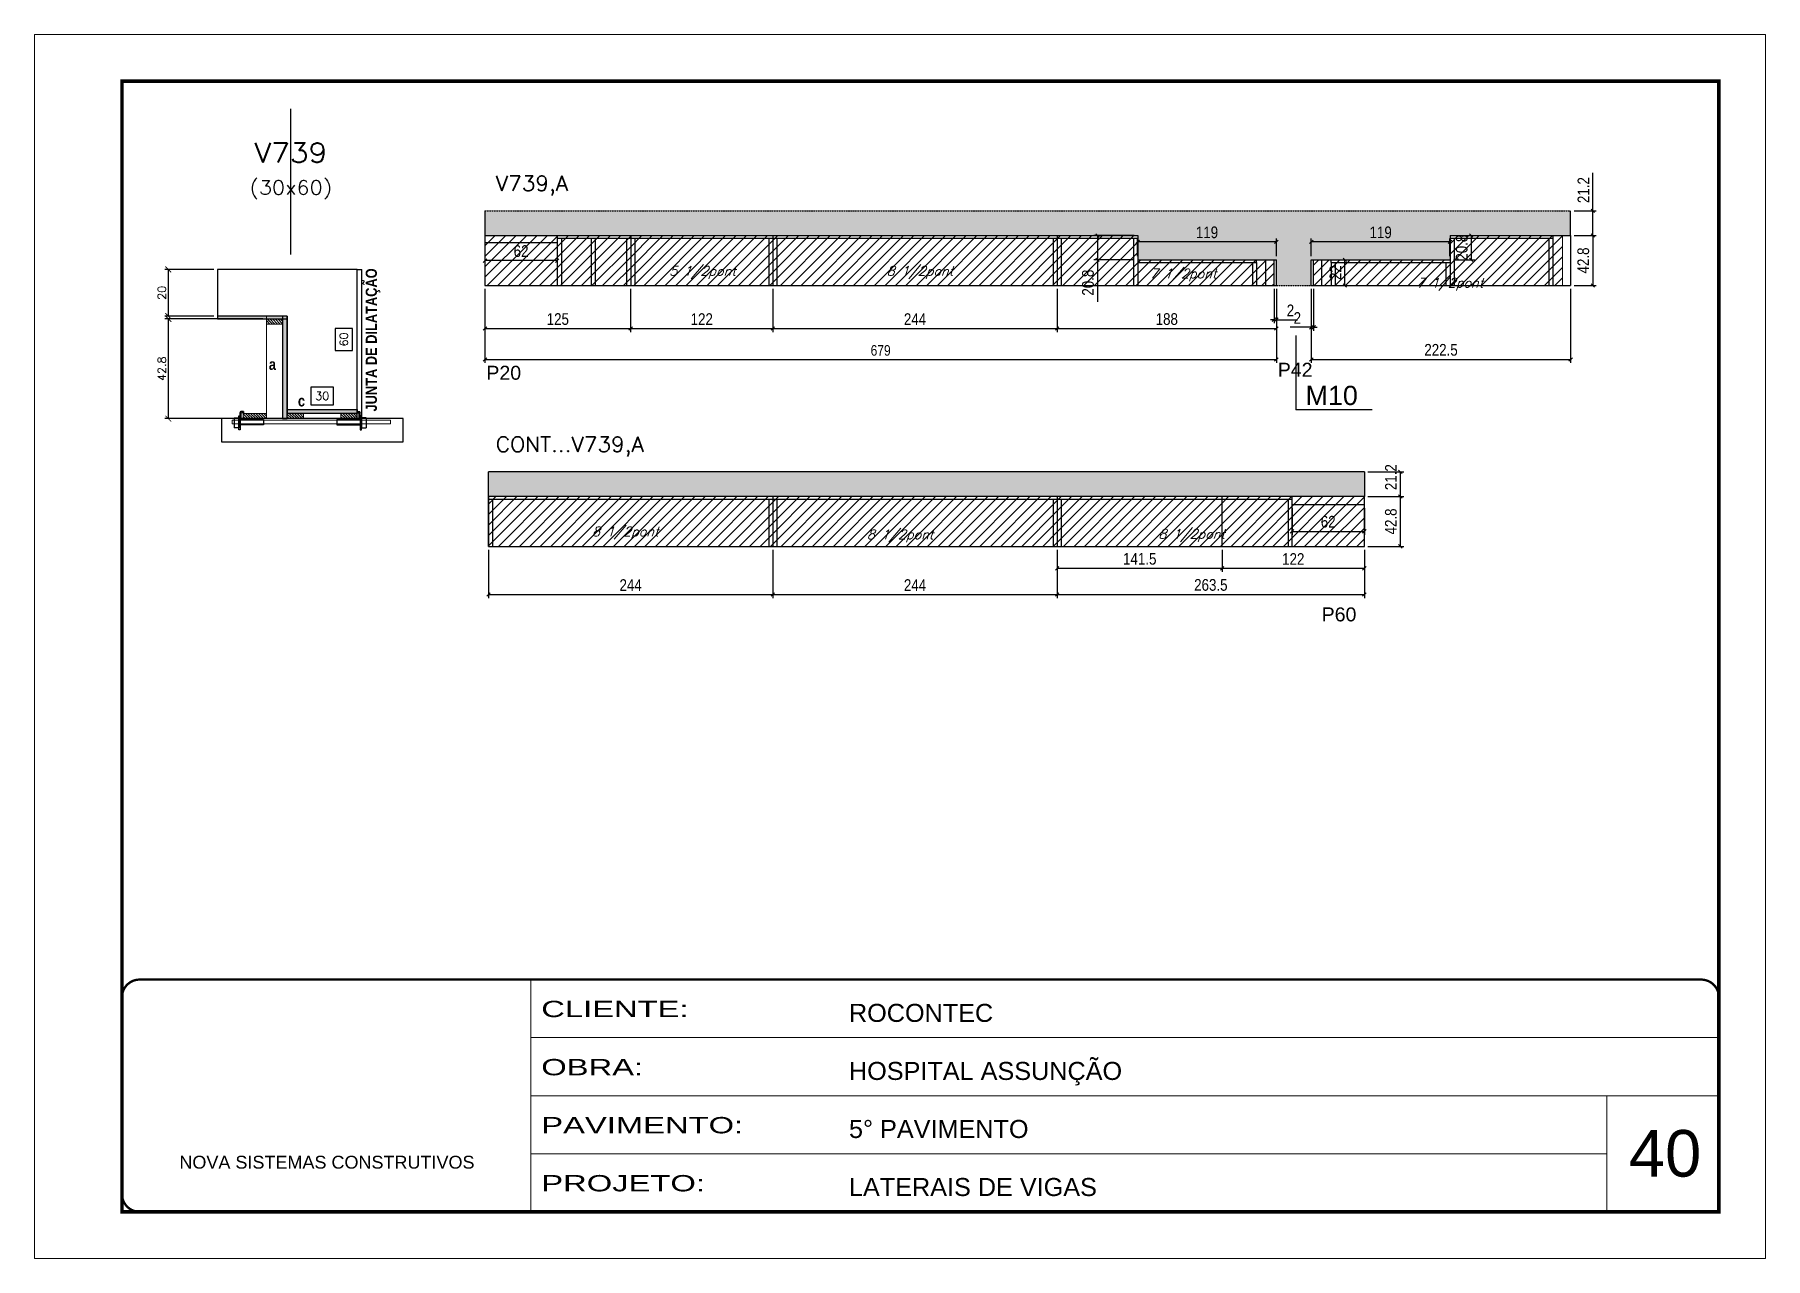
# Model space of a CAD drawing. Extents: x -20960 to -5926, y -2106 to 21915.
# Drawn here: x -7452 to -5967, y 10528 to 11578 of the extents above; entities that cross this region are included whole.
import ezdxf
from ezdxf.enums import TextEntityAlignment as Align

# ---------------------------------------------------------------- set-up
doc = ezdxf.new("R2010")
doc.units = 0
for name, pattern in [('CONTINUO', [0]), ('DASHED', [0.75, 0.5, -0.25]), ('HIDDEN', [0.375, 0.25, -0.125])]:
    doc.linetypes.add(name, pattern=pattern)
for name, color, linetype in [('5', 5, 'Continuous'), ('barrote', 251, 'Continuous'), ('COTA', 241, 'Continuous'), ('Cota Seção (2x)', 4, 'Continuous'), ('detalhes', 4, 'Continuous'), ('NOMENCLATURA', 7, 'Continuous'), ('Painéis', 200, 'Continuous'), ('presilha', 1, 'Continuous'), ('Reaproveitamento', 251, 'Continuous'), ('SARR_2.2x7', 40, 'Continuous'), ('SARR_3.5x7', 81, 'Continuous'), ('texto', 7, 'Continuous'), ('Texto de Titulo', 7, 'Continuous'), ('Texto Qtd Sarr', 242, 'Continuous')]:
    doc.layers.add(name, color=color, linetype=linetype)
for name, color, linetype, lineweight in [('CARIMBO', 255, 'Continuous', 9), ('CONCRETO', 251, 'Continuous', 25), ('Folhas', 255, 'Continuous', 9), ('Hachura', 251, 'Continuous', 9), ('Madeira', 126, 'Continuous', 18), ('Sarr 2.2x7', 40, 'Continuous', 9), ('SARRAFO DE PRESSAO', 251, 'DASHED', 9), ('SCO-___-LAJ', 2, 'Continuous', 0), ('Texto Seção', 7, 'Continuous', 15)]:
    doc.layers.add(name, color=color, linetype=linetype, lineweight=lineweight)
doc.styles.add('ARIAL', font='arial.ttf')
doc.styles.add('COTA TECNICA', font='techl___.ttf', dxfattribs={"height": 10})
doc.styles.add('COTA TECNICA-50', font='techl___.ttf', dxfattribs={"height": 9})
doc.styles.add('REGUA-120', font='ROMANS.shx', dxfattribs={"height": 15})
doc.styles.add('Romans', font='romans.shx')
doc.styles.get("Standard").update_dxf_attribs({"font": 'arial.ttf'})
doc.styles.add('TECNICA', font='techb___.ttf', dxfattribs={"height": 10})
doc.styles.add('Tecnologia', font='')
doc.styles.get('Tecnologia').set_extended_font_data('Forgotten Futurist')
doc.dimstyles.new('COTA PAINEL-50', dxfattribs={"dimtxt": 9, "dimasz": 3, "dimexe": 3, "dimexo": 3, "dimgap": 3, "dimtad": 1, "dimdec": 1, "dimzin": 12, "dimdsep": 46, "dimtxsty": 'COTA TECNICA-50', "dimblk1": 'OBLIQUE', "dimblk2": 'OBLIQUE', "dimsah": 1, "dimcen": 0.9, "dimclrd": 4, "dimclre": 4, "dimclrt": 240, "dimadec": 1, "dimazin": 3, "dimtfac": 1, "dimtdec": 1, "dimtmove": 0, "dimatfit": 3, "dimfxl": 1, "dimtolj": 1, "dimtzin": 12, "dimarcsym": 0})
doc.dimstyles.new('Cota Seção (2x)', dxfattribs={"dimtxt": 7, "dimasz": 5, "dimexe": 3, "dimexo": 3, "dimgap": 2, "dimtad": 3, "dimdec": 1, "dimlfac": 0.5, "dimzin": 12, "dimdsep": 46, "dimtxsty": 'Romans', "dimblk": 'ARCHTICK', "dimcen": 0, "dimclrd": 4, "dimclre": 4, "dimclrt": 1, "dimadec": 1, "dimazin": 3, "dimtfac": 1, "dimtdec": 1, "dimtmove": 0, "dimatfit": 3, "dimldrblk": 'OBLIQUE', "dimfxl": 1, "dimtolj": 1, "dimtzin": 12, "dimarcsym": 0})
doc.dimstyles.new('Cota Seção interna', dxfattribs={"dimtxt": 7, "dimasz": 6, "dimexe": 0.18, "dimexo": 2, "dimgap": -4, "dimtad": 3, "dimdec": 1, "dimlfac": 0.5, "dimzin": 12, "dimdsep": 46, "dimtxsty": 'Romans', "dimblk": 'ARCHTICK', "dimcen": 0.09, "dimse1": 1, "dimse2": 1, "dimsd1": 1, "dimsd2": 1, "dimclrd": 180, "dimclre": 5, "dimclrt": 1, "dimadec": 0, "dimazin": 3, "dimtfac": 1, "dimtdec": 1, "dimtofl": 0, "dimtmove": 0, "dimatfit": 3, "dimldrblk": 'ARCHTICK', "dimfxl": 1, "dimtolj": 1, "dimtzin": 0, "dimarcsym": 0})
doc.dimstyles.new('PAINEL', dxfattribs={"dimtxt": 10, "dimasz": 3, "dimexe": 3, "dimexo": 3, "dimgap": 3, "dimtad": 1, "dimdec": 1, "dimzin": 12, "dimdsep": 46, "dimtxsty": 'COTA TECNICA', "dimblk1": 'OBLIQUE', "dimblk2": 'OBLIQUE', "dimsah": 1, "dimcen": 0.9, "dimclrd": 4, "dimclre": 4, "dimclrt": 240, "dimadec": 1, "dimazin": 3, "dimtfac": 1, "dimtdec": 1, "dimtmove": 0, "dimatfit": 3, "dimfxl": 1, "dimtolj": 1, "dimtzin": 12, "dimarcsym": 0})
pattern_1 = [(45, (10871.408, 12325.307), (-4.490128, 4.490128), [])]

msp = doc.modelspace()

# ---------------------------------------------------------------- texts
at = {"layer": '5', "linetype": 'Continuous'}
for s, p in [('P20', (-7064.39, 11282.07)), ('P42', (-6385.37, 11284.64)), ('P60', (-6347.74, 11074.77))]:
    msp.add_text(s, height=12, rotation=359.99996, dxfattribs=at).set_placement(p)
at = {"layer": 'CARIMBO', "style": 'ARIAL'}
msp.add_text('40', height=40, dxfattribs=at).set_placement((-6084.14, 10598.36))
at = {"layer": 'detalhes', "style": 'TECNICA'}
msp.add_text('JUNTA DE DILATAÇÃO', height=9.6, rotation=90, dxfattribs=at).set_placement((-7158.33, 11254.9))
for s, p in [('a', (-7251.01, 11290.5)), ('c', (-7226.1, 11259.2))]:
    msp.add_text(s, height=9.6, dxfattribs=at).set_placement(p)
at = {"layer": 'NOMENCLATURA', "linetype": 'Continuous'}
msp.add_text('M10', height=16.5, dxfattribs=at).set_placement((-6361.51, 11260.39))
at = {"layer": 'texto', "color": 2, "char_height": 8, "attachment_point": 5, "style": 'Romans'}
for s, insert in [('{\\Q19;\\C256;5 1/2pont}', (-6878.91, 11374.11)), ('{\\Q19;\\C256;8 1/2pont}', (-6692.39, 11374.11)), ('{\\Q19;\\C256;7 1/2pont}', (-6466.53, 11371.9)), ('{\\Q19;\\C256;7 1/2pont}', (-6237.58, 11363.97)), ('{\\Q19;\\C256;8 1/2pont}', (-6945.2, 11150.56)), ('{\\Q19;\\C256;8 1/2pont}', (-6709.38, 11148.03)), ('{\\Q19;\\C256;8 1/2pont}', (-6459.23, 11148.43))]:
    msp.add_mtext(s, dxfattribs=dict(at, insert=insert))
at = {"layer": 'Texto Seção', "style": 'REGUA-120', "width": 1.05}
for s, p in [('V739,A', (-7056.26, 11444.15)), ('CONT...V739,A', (-7056.26, 11220.25))]:
    msp.add_text(s, height=13, dxfattribs=at).set_placement(p)

# ---------------------------------------------------------------- blocks, each defined once
blk = doc.blocks.new('9999999999')
at = {"color": 30, "linetype": 'CONTINUO'}
for p, q in [((98564.6, 34230.2), (98564.6, 34429.4)), ((98564.6, 34379.6), (99584, 34379.6)), ((98564.6, 34329.8), (99488, 34329.8)), ((99584, 34329.8), (99488, 34329.8)), ((99488, 34329.8), (99488, 34230.2)), ((98564.6, 34280), (99488, 34280))]:
    blk.add_line(p, q, dxfattribs=at)
at = {"color": 30, "linetype": 'CONTINUO', "const_width": 2}
blk.add_lwpolyline([(99584, 34230.2), (99584, 34414.4, 0.414214), (99569, 34429.4), (98229, 34429.4, 0.414214), (98214, 34414.4), (98214, 34245.2, 0.414214), (98229, 34230.2), (99584, 34230.2)], format="xyb", dxfattribs=at)
at = {"layer": 'Folhas'}
blk.add_lwpolyline([(98139, 34190.2), (99624, 34190.2), (99624, 35240.2), (98139, 35240.2)], close=True, dxfattribs=at)
at = {"layer": 'Folhas', "color": 30, "const_width": 3}
blk.add_lwpolyline([(98214, 34230.2), (99584, 34230.2), (99584, 35200.2), (98214, 35200.2)], close=True, dxfattribs=at)
at = {"color": 7, "linetype": 'Continuous', "ltscale": 5, "style": 'ARIAL'}
for s, height, p in [('ROCONTEC', 15.48, (98837.7, 34393.1)), ('HOSPITAL ASSUNÇÃO', 15.483, (98837.7, 34343.3)), ('5° PAVIMENTO', 15.483, (98837.7, 34293.5)), ('NOVA SISTEMAS CONSTRUTIVOS', 11.059, (98263.2, 34267.2)), ('LATERAIS DE VIGAS', 15.483, (98837.7, 34243.7))]:
    blk.add_text(s, height=height, dxfattribs=at).set_placement(p)
at = {"layer": 'Folhas', "color": 7, "style": 'Tecnologia', "width": 1.5}
for s, p in [('CLIENTE:', (98573.7, 34397.2)), ('OBRA:', (98573.7, 34347.3)), ('PAVIMENTO:', (98573.7, 34297.5)), ('PROJETO:', (98573.7, 34247.7))]:
    blk.add_text(s, height=14, dxfattribs=at).set_placement(p)
blk = doc.blocks.new('titulo1')
at = {"layer": 'Defpoints', "color": 252, "linetype": 'HIDDEN', "ltscale": 2}
blk.add_line((0, 0), (0, 125), dxfattribs=at)
at = {"layer": 'Defpoints', "style": 'Romans', "oblique": 15}
blk.add_attdef('FOLHA', text='', height=10, dxfattribs=at).set_placement((0, 15.6), align=Align.MIDDLE_CENTER)
at = {"layer": 'Texto Qtd Sarr', "color": 3, "style": 'Romans', "oblique": 15}
for tag, height, p in [('TITULO', 17, (0, 71.4)), ('SEÇÃO', 12, (0, 41.5))]:
    blk.add_attdef(tag, text='', height=height, dxfattribs=at).set_placement(p, align=Align.MIDDLE_CENTER)
blk = doc.blocks.new('PRESILHA METÁLICA 1')
at = {"layer": 'presilha'}
for p, q in [((0, 13), (6, 13)), ((0, 13), (0, 0)), ((6, 0), (0, 0)), ((6, 15.5), (7.5, 15.5)), ((6, -2.5), (6, 15.5)), ((6, 13), (6, 0)), ((7.5, 10.6), (7.5, 19.9)), ((7.5, 15.5), (7.5, -2.5)), ((37.5, 4.1), (7.5, 4.1)), ((12, 21), (8.6, 21)), ((9, 11.6), (9, 18.9)), ((12, 19.5), (9.6, 19.5)), ((37.5, 11), (9.6, 11)), ((12, 21), (12, 19.5)), ((37.5, 11), (37.5, 4.1)), ((7.5, -2.5), (6, -2.5))]:
    blk.add_line(p, q, dxfattribs=at)
for centre, radius, start, end in [((8.6, 19.9), 1.14, 90, 180), ((9.6, 18.9), 0.57, 90, 180), ((9.6, 11.6), 0.57, 180, 270)]:
    blk.add_arc(centre, radius, start, end, dxfattribs=at)
blk = doc.blocks.new('*D1352')
at = {"layer": 'Cota Seção (2x)', "color": 180, "lineweight": -2, "transparency": 16777216}
for p, q in [((-7195.5, 11275.7), (-7214.9, 11275.7)), ((-7214.9, 11275.7), (-7214.9, 11260.7)), ((-7195.5, 11260.7), (-7195.5, 11275.7)), ((-7214.9, 11260.7), (-7195.5, 11260.7))]:
    blk.add_line(p, q, dxfattribs=at)
at = {"layer": 'Defpoints', "color": 0, "transparency": 16777216}
for p in [(-7175.2, 11256.7), (-7235.2, 11248.7), (-7175.2, 11248.7)]:
    blk.add_point(p, dxfattribs=at)
at = {"layer": 'Cota Seção (2x)', "color": 1, "transparency": 16777216, "insert": (-7205.2, 11268.2), "char_height": 7, "attachment_point": 5, "style": 'Romans'}
blk.add_mtext('\\A1;30', dxfattribs=at)
blk = doc.blocks.new('_ArchTick')
at = {"color": 0, "linetype": 'ByBlock', "const_width": 0.15}
blk.add_lwpolyline([(-0.5, -0.5), (0.5, 0.5)], dxfattribs=at)
blk = doc.blocks.new('*D1367')
at = {"layer": 'COTA', "color": 4, "lineweight": -2, "transparency": 16777216}
for p, q in [((-7256.2, 11334.3), (-7340.3, 11334.3)), ((-7337.3, 11334.3), (-7337.3, 11248.7)), ((-7256.2, 11248.7), (-7340.3, 11248.7))]:
    blk.add_line(p, q, dxfattribs=at)
at = {"layer": 'Defpoints', "color": 0, "transparency": 16777216}
for p in [(-7253.2, 11334.3), (-7337.3, 11248.7), (-7253.2, 11248.7)]:
    blk.add_point(p, dxfattribs=at)
at = {"layer": 'COTA', "color": 4, "lineweight": -2, "transparency": 16777216, "xscale": 5, "yscale": 5, "zscale": 5}
for p, rotation in [((-7337.3, 11334.3), 90), ((-7337.3, 11248.7), 270)]:
    blk.add_blockref('_ArchTick', p, dxfattribs=dict(at, rotation=rotation))
at = {"layer": 'COTA', "color": 1, "transparency": 16777216, "insert": (-7342.8, 11291.5), "char_height": 7, "attachment_point": 5, "rotation": 90, "style": 'Romans'}
blk.add_mtext('\\A1;42.8', dxfattribs=at)
blk = doc.blocks.new('_Oblique')
at = {"color": 0, "linetype": 'ByBlock', "lineweight": -2}
blk.add_line((-0.5, -0.5), (0.5, 0.5), dxfattribs=at)
blk = doc.blocks.new('*D1368')
at = {"layer": 'COTA', "color": 4, "lineweight": -2, "transparency": 16777216}
for p, q in [((-7298.2, 11376.7), (-7340.3, 11376.7)), ((-7337.3, 11376.7), (-7337.3, 11336.7)), ((-7298.2, 11336.7), (-7340.3, 11336.7))]:
    blk.add_line(p, q, dxfattribs=at)
at = {"layer": 'Defpoints', "color": 0, "transparency": 16777216}
for p in [(-7295.2, 11376.7), (-7337.3, 11336.7), (-7295.2, 11336.7)]:
    blk.add_point(p, dxfattribs=at)
at = {"layer": 'COTA', "color": 4, "lineweight": -2, "transparency": 16777216, "xscale": 5, "yscale": 5, "zscale": 5}
for p, rotation in [((-7337.3, 11376.7), 90), ((-7337.3, 11336.7), 270)]:
    blk.add_blockref('_ArchTick', p, dxfattribs=dict(at, rotation=rotation))
at = {"layer": 'COTA', "color": 1, "transparency": 16777216, "insert": (-7342.8, 11356.7), "char_height": 7, "attachment_point": 5, "rotation": 90, "style": 'Romans'}
blk.add_mtext('\\A1;20', dxfattribs=at)
blk = doc.blocks.new('*D1369')
at = {"layer": 'Cota Seção (2x)', "color": 180, "lineweight": -2, "transparency": 16777216}
for p, q in [((-7179.2, 11326.2), (-7194.2, 11326.2)), ((-7194.2, 11326.2), (-7194.2, 11307.2)), ((-7179.2, 11307.2), (-7179.2, 11326.2)), ((-7194.2, 11307.2), (-7179.2, 11307.2))]:
    blk.add_line(p, q, dxfattribs=at)
at = {"layer": 'Defpoints', "color": 0, "transparency": 16777216}
for p in [(-7175.2, 11376.7), (-7175.2, 11256.7), (-7175.2, 11256.7)]:
    blk.add_point(p, dxfattribs=at)
at = {"layer": 'Cota Seção (2x)', "color": 1, "transparency": 16777216, "insert": (-7186.7, 11316.7), "char_height": 7, "attachment_point": 5, "rotation": 90, "style": 'Romans'}
blk.add_mtext('\\A1;60', dxfattribs=at)
blk = doc.blocks.new('*D1370')
at = {"layer": 'COTA', "color": 4, "linetype": 'ByBlock', "lineweight": -2, "transparency": 16777216}
for p, q in [((-6574.6, 11360), (-6574.6, 11323)), ((-6386.6, 11360), (-6386.6, 11323)), ((-6574.6, 11326), (-6386.6, 11326))]:
    blk.add_line(p, q, dxfattribs=at)
at = {"layer": 'Defpoints', "color": 0, "linetype": 'ByBlock', "transparency": 16777216}
for p in [(-6574.6, 11363), (-6386.6, 11363), (-6386.6, 11326)]:
    blk.add_point(p, dxfattribs=at)
at = {"layer": 'COTA', "color": 4, "linetype": 'ByBlock', "lineweight": -2, "transparency": 16777216, "xscale": 3, "yscale": 3, "zscale": 3, "rotation": 180}
blk.add_blockref('_Oblique', (-6574.6, 11326), dxfattribs=at)
at = {"layer": 'COTA', "color": 4, "linetype": 'ByBlock', "lineweight": -2, "transparency": 16777216, "xscale": 3, "yscale": 3, "zscale": 3}
blk.add_blockref('_Oblique', (-6386.6, 11326), dxfattribs=at)
at = {"layer": 'COTA', "color": 240, "linetype": 'ByBlock', "transparency": 16777216, "insert": (-6480.6, 11334.1), "char_height": 10, "attachment_point": 5, "style": 'COTA TECNICA'}
blk.add_mtext('\\A1;188', dxfattribs=at)
blk = doc.blocks.new('*D1353')
at = {"layer": 'COTA', "color": 4, "linetype": 'ByBlock', "lineweight": -2, "transparency": 16777216}
for p, q in [((-6356.6, 11360), (-6356.6, 11296.5)), ((-6134.1, 11360), (-6134.1, 11296.5)), ((-6356.6, 11299.5), (-6134.1, 11299.5))]:
    blk.add_line(p, q, dxfattribs=at)
at = {"layer": 'Defpoints', "color": 0, "linetype": 'ByBlock', "transparency": 16777216}
for p in [(-6356.6, 11363), (-6134.1, 11363), (-6134.1, 11299.5)]:
    blk.add_point(p, dxfattribs=at)
at = {"layer": 'COTA', "color": 4, "linetype": 'ByBlock', "lineweight": -2, "transparency": 16777216, "xscale": 3, "yscale": 3, "zscale": 3, "rotation": 180}
blk.add_blockref('_Oblique', (-6356.6, 11299.5), dxfattribs=at)
at = {"layer": 'COTA', "color": 4, "linetype": 'ByBlock', "lineweight": -2, "transparency": 16777216, "xscale": 3, "yscale": 3, "zscale": 3}
blk.add_blockref('_Oblique', (-6134.1, 11299.5), dxfattribs=at)
at = {"layer": 'COTA', "color": 240, "linetype": 'ByBlock', "transparency": 16777216, "insert": (-6245.3, 11307.7), "char_height": 10, "attachment_point": 5, "style": 'COTA TECNICA'}
blk.add_mtext('\\A1;222.5', dxfattribs=at)
blk = doc.blocks.new('*D1371')
at = {"layer": 'COTA', "color": 4, "linetype": 'ByBlock', "lineweight": -2, "transparency": 16777216}
for p, q in [((-6234.6, 11405.8), (-6216.4, 11405.8)), ((-6219.4, 11405.8), (-6219.4, 11385)), ((-6234.6, 11385), (-6216.4, 11385))]:
    blk.add_line(p, q, dxfattribs=at)
at = {"layer": 'Defpoints', "color": 0, "linetype": 'ByBlock', "transparency": 16777216}
for p in [(-6237.6, 11405.8), (-6237.6, 11385), (-6219.4, 11385)]:
    blk.add_point(p, dxfattribs=at)
at = {"layer": 'COTA', "color": 4, "linetype": 'ByBlock', "lineweight": -2, "transparency": 16777216, "xscale": 3, "yscale": 3, "zscale": 3}
for p, rotation in [((-6219.4, 11405.8), 90), ((-6219.4, 11385), 270)]:
    blk.add_blockref('_Oblique', p, dxfattribs=dict(at, rotation=rotation))
at = {"layer": 'COTA', "color": 240, "linetype": 'ByBlock', "transparency": 16777216, "insert": (-6227.5, 11395.4), "char_height": 10, "attachment_point": 5, "rotation": 90, "style": 'COTA TECNICA'}
blk.add_mtext('\\A1;20.8', dxfattribs=at)
blk = doc.blocks.new('*D1372')
at = {"layer": 'COTA', "color": 4, "linetype": 'ByBlock', "lineweight": -2, "transparency": 16777216}
for p, q in [((-6356.6, 11388), (-6356.6, 11403.4)), ((-6237.6, 11400.4), (-6356.6, 11400.4)), ((-6237.6, 11388), (-6237.6, 11403.4))]:
    blk.add_line(p, q, dxfattribs=at)
at = {"layer": 'Defpoints', "color": 0, "linetype": 'ByBlock', "transparency": 16777216}
for p in [(-6356.6, 11400.4), (-6356.6, 11385), (-6237.6, 11385)]:
    blk.add_point(p, dxfattribs=at)
at = {"layer": 'COTA', "color": 4, "linetype": 'ByBlock', "lineweight": -2, "transparency": 16777216, "xscale": 3, "yscale": 3, "zscale": 3, "rotation": 180}
blk.add_blockref('_Oblique', (-6356.6, 11400.4), dxfattribs=at)
at = {"layer": 'COTA', "color": 4, "linetype": 'ByBlock', "lineweight": -2, "transparency": 16777216, "xscale": 3, "yscale": 3, "zscale": 3}
blk.add_blockref('_Oblique', (-6237.6, 11400.4), dxfattribs=at)
at = {"layer": 'COTA', "color": 240, "linetype": 'ByBlock', "transparency": 16777216, "insert": (-6297.1, 11408.5), "char_height": 10, "attachment_point": 5, "style": 'COTA TECNICA'}
blk.add_mtext('\\A1;119', dxfattribs=at)
blk = doc.blocks.new('*D1373')
at = {"layer": 'COTA', "color": 4, "linetype": 'ByBlock', "lineweight": -2, "transparency": 16777216}
for p, q in [((-6388.6, 11360), (-6388.6, 11330.6)), ((-6386.6, 11360), (-6386.6, 11330.6)), ((-6388.6, 11333.6), (-6391.6, 11333.6)), ((-6388.6, 11333.6), (-6386.6, 11333.6)), ((-6386.6, 11333.6), (-6368.5, 11333.6))]:
    blk.add_line(p, q, dxfattribs=at)
at = {"layer": 'Defpoints', "color": 0, "linetype": 'ByBlock', "transparency": 16777216}
for p in [(-6388.6, 11363), (-6386.6, 11363), (-6386.6, 11333.6)]:
    blk.add_point(p, dxfattribs=at)
at = {"layer": 'COTA', "color": 4, "linetype": 'ByBlock', "lineweight": -2, "transparency": 16777216, "xscale": 3, "yscale": 3, "zscale": 3}
blk.add_blockref('_Oblique', (-6388.6, 11333.6), dxfattribs=at)
at = {"layer": 'COTA', "color": 4, "linetype": 'ByBlock', "lineweight": -2, "transparency": 16777216, "xscale": 3, "yscale": 3, "zscale": 3, "rotation": 180}
blk.add_blockref('_Oblique', (-6386.6, 11333.6), dxfattribs=at)
at = {"layer": 'COTA', "color": 240, "linetype": 'ByBlock', "transparency": 16777216, "insert": (-6374.5, 11341.6), "char_height": 10, "attachment_point": 5, "style": 'COTA TECNICA'}
blk.add_mtext('\\A1;2', dxfattribs=at)
blk = doc.blocks.new('*D1374')
at = {"layer": 'COTA', "color": 4, "linetype": 'ByBlock', "lineweight": -2, "transparency": 16777216}
for p, q in [((-6356.6, 11360), (-6356.6, 11324.1)), ((-6354.6, 11360), (-6354.6, 11324.1)), ((-6356.6, 11327.1), (-6374.7, 11327.1)), ((-6354.6, 11327.1), (-6356.6, 11327.1)), ((-6354.6, 11327.1), (-6351.6, 11327.1))]:
    blk.add_line(p, q, dxfattribs=at)
at = {"layer": 'Defpoints', "color": 0, "linetype": 'ByBlock', "transparency": 16777216}
for p in [(-6356.6, 11363), (-6354.6, 11363), (-6356.6, 11327.1)]:
    blk.add_point(p, dxfattribs=at)
at = {"layer": 'COTA', "color": 4, "linetype": 'ByBlock', "lineweight": -2, "transparency": 16777216, "xscale": 3, "yscale": 3, "zscale": 3}
blk.add_blockref('_Oblique', (-6356.6, 11327.1), dxfattribs=at)
at = {"layer": 'COTA', "color": 4, "linetype": 'ByBlock', "lineweight": -2, "transparency": 16777216, "xscale": 3, "yscale": 3, "zscale": 3, "rotation": 180}
blk.add_blockref('_Oblique', (-6354.6, 11327.1), dxfattribs=at)
at = {"layer": 'COTA', "color": 240, "linetype": 'ByBlock', "transparency": 16777216, "insert": (-6368.6, 11335.1), "char_height": 10, "attachment_point": 5, "style": 'COTA TECNICA'}
blk.add_mtext('\\A1;2', dxfattribs=at)
blk = doc.blocks.new('*D1375')
at = {"layer": 'COTA', "color": 4, "linetype": 'ByBlock', "lineweight": -2, "transparency": 16777216}
for p, q in [((-6505.6, 11388), (-6505.6, 11403.4)), ((-6386.6, 11400.4), (-6505.6, 11400.4)), ((-6386.6, 11388), (-6386.6, 11403.4))]:
    blk.add_line(p, q, dxfattribs=at)
at = {"layer": 'Defpoints', "color": 0, "linetype": 'ByBlock', "transparency": 16777216}
for p in [(-6505.6, 11400.4), (-6505.6, 11385), (-6386.6, 11385)]:
    blk.add_point(p, dxfattribs=at)
at = {"layer": 'COTA', "color": 4, "linetype": 'ByBlock', "lineweight": -2, "transparency": 16777216, "xscale": 3, "yscale": 3, "zscale": 3, "rotation": 180}
blk.add_blockref('_Oblique', (-6505.6, 11400.4), dxfattribs=at)
at = {"layer": 'COTA', "color": 4, "linetype": 'ByBlock', "lineweight": -2, "transparency": 16777216, "xscale": 3, "yscale": 3, "zscale": 3}
blk.add_blockref('_Oblique', (-6386.6, 11400.4), dxfattribs=at)
at = {"layer": 'COTA', "color": 240, "linetype": 'ByBlock', "transparency": 16777216, "insert": (-6446.1, 11408.5), "char_height": 10, "attachment_point": 5, "style": 'COTA TECNICA'}
blk.add_mtext('\\A1;119', dxfattribs=at)
blk = doc.blocks.new('*D1376')
at = {"layer": 'COTA', "color": 4, "linetype": 'ByBlock', "lineweight": -2, "transparency": 16777216}
for p, q in [((-6508.6, 11405.8), (-6543.1, 11405.8)), ((-6540.1, 11405.8), (-6540.1, 11385)), ((-6508.6, 11385), (-6543.1, 11385)), ((-6540.1, 11385), (-6540.1, 11348.9))]:
    blk.add_line(p, q, dxfattribs=at)
at = {"layer": 'Defpoints', "color": 0, "linetype": 'ByBlock', "transparency": 16777216}
for p in [(-6505.6, 11405.8), (-6540.1, 11385), (-6505.6, 11385)]:
    blk.add_point(p, dxfattribs=at)
at = {"layer": 'COTA', "color": 4, "linetype": 'ByBlock', "lineweight": -2, "transparency": 16777216, "xscale": 3, "yscale": 3, "zscale": 3}
for p, rotation in [((-6540.1, 11405.8), 90), ((-6540.1, 11385), 270)]:
    blk.add_blockref('_Oblique', p, dxfattribs=dict(at, rotation=rotation))
at = {"layer": 'COTA', "color": 240, "linetype": 'ByBlock', "transparency": 16777216, "insert": (-6548.2, 11365.4), "char_height": 10, "attachment_point": 5, "rotation": 90, "style": 'COTA TECNICA'}
blk.add_mtext('\\A1;20.8', dxfattribs=at)
blk = doc.blocks.new('*D1354')
at = {"layer": 'COTA', "color": 4, "linetype": 'ByBlock', "lineweight": -2, "transparency": 16777216}
for p, q in [((-6131.1, 11405.8), (-6112.1, 11405.8)), ((-6115.1, 11405.8), (-6115.1, 11363)), ((-6131.1, 11363), (-6112.1, 11363))]:
    blk.add_line(p, q, dxfattribs=at)
at = {"layer": 'Defpoints', "color": 0, "linetype": 'ByBlock', "transparency": 16777216}
for p in [(-6134.1, 11405.8), (-6134.1, 11363), (-6115.1, 11363)]:
    blk.add_point(p, dxfattribs=at)
at = {"layer": 'COTA', "color": 4, "linetype": 'ByBlock', "lineweight": -2, "transparency": 16777216, "xscale": 3, "yscale": 3, "zscale": 3}
for p, rotation in [((-6115.1, 11405.8), 90), ((-6115.1, 11363), 270)]:
    blk.add_blockref('_Oblique', p, dxfattribs=dict(at, rotation=rotation))
at = {"layer": 'COTA', "color": 240, "linetype": 'ByBlock', "transparency": 16777216, "insert": (-6123.2, 11384.4), "char_height": 10, "attachment_point": 5, "rotation": 90, "style": 'COTA TECNICA'}
blk.add_mtext('\\A1;42.8', dxfattribs=at)
blk = doc.blocks.new('*D1355')
at = {"layer": 'COTA', "color": 4, "linetype": 'ByBlock', "lineweight": -2, "transparency": 16777216}
for p, q in [((-6115.1, 11427), (-6115.1, 11459.7)), ((-6131.1, 11427), (-6112.1, 11427)), ((-6115.1, 11405.8), (-6115.1, 11427)), ((-6131.1, 11405.8), (-6112.1, 11405.8))]:
    blk.add_line(p, q, dxfattribs=at)
at = {"layer": 'Defpoints', "color": 0, "linetype": 'ByBlock', "transparency": 16777216}
for p in [(-6134.1, 11427), (-6115.1, 11427), (-6134.1, 11405.8)]:
    blk.add_point(p, dxfattribs=at)
at = {"layer": 'COTA', "color": 4, "linetype": 'ByBlock', "lineweight": -2, "transparency": 16777216, "xscale": 3, "yscale": 3, "zscale": 3}
for p, rotation in [((-6115.1, 11427), 90), ((-6115.1, 11405.8), 270)]:
    blk.add_blockref('_Oblique', p, dxfattribs=dict(at, rotation=rotation))
at = {"layer": 'COTA', "color": 240, "linetype": 'ByBlock', "transparency": 16777216, "insert": (-6123.1, 11444.8), "char_height": 10, "attachment_point": 5, "rotation": 90, "style": 'COTA TECNICA'}
blk.add_mtext('\\A1;21.2', dxfattribs=at)
blk = doc.blocks.new('*D1356')
at = {"layer": 'COTA', "color": 4, "linetype": 'ByBlock', "lineweight": -2, "transparency": 16777216}
for p, q in [((-7065.6, 11360), (-7065.6, 11323)), ((-6940.6, 11360), (-6940.6, 11323)), ((-7065.6, 11326), (-6940.6, 11326))]:
    blk.add_line(p, q, dxfattribs=at)
at = {"layer": 'Defpoints', "color": 0, "linetype": 'ByBlock', "transparency": 16777216}
for p in [(-7065.6, 11363), (-6940.6, 11363), (-6940.6, 11326)]:
    blk.add_point(p, dxfattribs=at)
at = {"layer": 'COTA', "color": 4, "linetype": 'ByBlock', "lineweight": -2, "transparency": 16777216, "xscale": 3, "yscale": 3, "zscale": 3, "rotation": 180}
blk.add_blockref('_Oblique', (-7065.6, 11326), dxfattribs=at)
at = {"layer": 'COTA', "color": 4, "linetype": 'ByBlock', "lineweight": -2, "transparency": 16777216, "xscale": 3, "yscale": 3, "zscale": 3}
blk.add_blockref('_Oblique', (-6940.6, 11326), dxfattribs=at)
at = {"layer": 'COTA', "color": 240, "linetype": 'ByBlock', "transparency": 16777216, "insert": (-7003.1, 11334.1), "char_height": 10, "attachment_point": 5, "style": 'COTA TECNICA'}
blk.add_mtext('\\A1;125', dxfattribs=at)
blk = doc.blocks.new('*D1377')
at = {"layer": 'COTA', "color": 4, "linetype": 'ByBlock', "lineweight": -2, "transparency": 16777216}
for p, q in [((-6818.6, 11360), (-6818.6, 11323)), ((-6574.6, 11360), (-6574.6, 11323)), ((-6818.6, 11326), (-6574.6, 11326))]:
    blk.add_line(p, q, dxfattribs=at)
at = {"layer": 'Defpoints', "color": 0, "linetype": 'ByBlock', "transparency": 16777216}
for p in [(-6818.6, 11363), (-6574.6, 11363), (-6574.6, 11326)]:
    blk.add_point(p, dxfattribs=at)
at = {"layer": 'COTA', "color": 4, "linetype": 'ByBlock', "lineweight": -2, "transparency": 16777216, "xscale": 3, "yscale": 3, "zscale": 3, "rotation": 180}
blk.add_blockref('_Oblique', (-6818.6, 11326), dxfattribs=at)
at = {"layer": 'COTA', "color": 4, "linetype": 'ByBlock', "lineweight": -2, "transparency": 16777216, "xscale": 3, "yscale": 3, "zscale": 3}
blk.add_blockref('_Oblique', (-6574.6, 11326), dxfattribs=at)
at = {"layer": 'COTA', "color": 240, "linetype": 'ByBlock', "transparency": 16777216, "insert": (-6696.6, 11334.1), "char_height": 10, "attachment_point": 5, "style": 'COTA TECNICA'}
blk.add_mtext('\\A1;244', dxfattribs=at)
blk = doc.blocks.new('*D1378')
at = {"layer": 'COTA', "color": 4, "linetype": 'ByBlock', "lineweight": -2, "transparency": 16777216}
for p, q in [((-6336.6, 11385), (-6324.9, 11385)), ((-6327.9, 11363), (-6327.9, 11385)), ((-6336.6, 11363), (-6324.9, 11363))]:
    blk.add_line(p, q, dxfattribs=at)
at = {"layer": 'Defpoints', "color": 0, "linetype": 'ByBlock', "transparency": 16777216}
for p in [(-6339.6, 11385), (-6327.9, 11385), (-6339.6, 11363)]:
    blk.add_point(p, dxfattribs=at)
at = {"layer": 'COTA', "color": 4, "linetype": 'ByBlock', "lineweight": -2, "transparency": 16777216, "xscale": 3, "yscale": 3, "zscale": 3}
for p, rotation in [((-6327.9, 11385), 90), ((-6327.9, 11363), 270)]:
    blk.add_blockref('_Oblique', p, dxfattribs=dict(at, rotation=rotation))
at = {"layer": 'COTA', "color": 240, "linetype": 'ByBlock', "transparency": 16777216, "insert": (-6335.9, 11374), "char_height": 10, "attachment_point": 5, "rotation": 90, "style": 'COTA TECNICA'}
blk.add_mtext('\\A1;22', dxfattribs=at)
blk = doc.blocks.new('*D1379')
at = {"layer": 'COTA', "color": 4, "linetype": 'ByBlock', "lineweight": -2, "transparency": 16777216}
for p, q in [((-7065.6, 11360), (-7065.6, 11296.5)), ((-6386.6, 11360), (-6386.6, 11296.5)), ((-7065.6, 11299.5), (-6386.6, 11299.5))]:
    blk.add_line(p, q, dxfattribs=at)
at = {"layer": 'Defpoints', "color": 0, "linetype": 'ByBlock', "transparency": 16777216}
for p in [(-7065.6, 11363), (-6386.6, 11363), (-6386.6, 11299.5)]:
    blk.add_point(p, dxfattribs=at)
at = {"layer": 'COTA', "color": 4, "linetype": 'ByBlock', "lineweight": -2, "transparency": 16777216, "xscale": 3, "yscale": 3, "zscale": 3, "rotation": 180}
blk.add_blockref('_Oblique', (-7065.6, 11299.5), dxfattribs=at)
at = {"layer": 'COTA', "color": 4, "linetype": 'ByBlock', "lineweight": -2, "transparency": 16777216, "xscale": 3, "yscale": 3, "zscale": 3}
blk.add_blockref('_Oblique', (-6386.6, 11299.5), dxfattribs=at)
at = {"layer": 'COTA', "color": 240, "linetype": 'ByBlock', "transparency": 16777216, "insert": (-6726.1, 11307.2), "char_height": 9, "attachment_point": 5, "style": 'COTA TECNICA-50'}
blk.add_mtext('\\A1;679', dxfattribs=at)
blk = doc.blocks.new('*D1357')
at = {"layer": 'COTA', "color": 4, "lineweight": -2, "ltscale": 25, "transparency": 16777216}
for p, q in [((-7062.6, 11136.1), (-7062.6, 11094.8)), ((-6818.6, 11136.1), (-6818.6, 11094.8)), ((-7062.6, 11097.8), (-6818.6, 11097.8))]:
    blk.add_line(p, q, dxfattribs=at)
at = {"layer": 'Defpoints', "color": 0, "ltscale": 25, "transparency": 16777216}
for p in [(-7062.6, 11139.1), (-6818.6, 11139.1), (-6818.6, 11097.8)]:
    blk.add_point(p, dxfattribs=at)
at = {"layer": 'COTA', "color": 4, "lineweight": -2, "ltscale": 25, "transparency": 16777216, "xscale": 3, "yscale": 3, "zscale": 3, "rotation": 180}
blk.add_blockref('_Oblique', (-7062.6, 11097.8), dxfattribs=at)
at = {"layer": 'COTA', "color": 4, "lineweight": -2, "ltscale": 25, "transparency": 16777216, "xscale": 3, "yscale": 3, "zscale": 3}
blk.add_blockref('_Oblique', (-6818.6, 11097.8), dxfattribs=at)
at = {"layer": 'COTA', "color": 240, "ltscale": 25, "transparency": 16777216, "insert": (-6940.6, 11105.9), "char_height": 10, "attachment_point": 5, "style": 'COTA TECNICA'}
blk.add_mtext('\\A1;244', dxfattribs=at)
blk = doc.blocks.new('*D1358')
at = {"layer": 'COTA', "color": 4, "lineweight": -2, "ltscale": 25, "transparency": 16777216}
for p, q in [((-6818.6, 11136.1), (-6818.6, 11094.8)), ((-6574.6, 11136.1), (-6574.6, 11094.8)), ((-6818.6, 11097.8), (-6574.6, 11097.8))]:
    blk.add_line(p, q, dxfattribs=at)
at = {"layer": 'Defpoints', "color": 0, "ltscale": 25, "transparency": 16777216}
for p in [(-6818.6, 11139.1), (-6574.6, 11139.1), (-6574.6, 11097.8)]:
    blk.add_point(p, dxfattribs=at)
at = {"layer": 'COTA', "color": 4, "lineweight": -2, "ltscale": 25, "transparency": 16777216, "xscale": 3, "yscale": 3, "zscale": 3, "rotation": 180}
blk.add_blockref('_Oblique', (-6818.6, 11097.8), dxfattribs=at)
at = {"layer": 'COTA', "color": 4, "lineweight": -2, "ltscale": 25, "transparency": 16777216, "xscale": 3, "yscale": 3, "zscale": 3}
blk.add_blockref('_Oblique', (-6574.6, 11097.8), dxfattribs=at)
at = {"layer": 'COTA', "color": 240, "ltscale": 25, "transparency": 16777216, "insert": (-6696.6, 11105.9), "char_height": 10, "attachment_point": 5, "style": 'COTA TECNICA'}
blk.add_mtext('\\A1;244', dxfattribs=at)
blk = doc.blocks.new('*D1359')
at = {"layer": 'COTA', "color": 4, "lineweight": -2, "ltscale": 25, "transparency": 16777216}
for p, q in [((-6574.6, 11136.1), (-6574.6, 11094.8)), ((-6311.1, 11136.1), (-6311.1, 11094.8)), ((-6574.6, 11097.8), (-6311.1, 11097.8))]:
    blk.add_line(p, q, dxfattribs=at)
at = {"layer": 'Defpoints', "color": 0, "ltscale": 25, "transparency": 16777216}
for p in [(-6574.6, 11139.1), (-6311.1, 11139.1), (-6311.1, 11097.8)]:
    blk.add_point(p, dxfattribs=at)
at = {"layer": 'COTA', "color": 4, "lineweight": -2, "ltscale": 25, "transparency": 16777216, "xscale": 3, "yscale": 3, "zscale": 3, "rotation": 180}
blk.add_blockref('_Oblique', (-6574.6, 11097.8), dxfattribs=at)
at = {"layer": 'COTA', "color": 4, "lineweight": -2, "ltscale": 25, "transparency": 16777216, "xscale": 3, "yscale": 3, "zscale": 3}
blk.add_blockref('_Oblique', (-6311.1, 11097.8), dxfattribs=at)
at = {"layer": 'COTA', "color": 240, "ltscale": 25, "transparency": 16777216, "insert": (-6442.8, 11106), "char_height": 10, "attachment_point": 5, "style": 'COTA TECNICA'}
blk.add_mtext('\\A1;263.5', dxfattribs=at)
blk = doc.blocks.new('*D1360')
at = {"layer": 'COTA', "color": 4, "lineweight": -2, "ltscale": 25, "transparency": 16777216}
for p, q in [((-6574.6, 11136.1), (-6574.6, 11117.3)), ((-6433.1, 11136.1), (-6433.1, 11117.3)), ((-6574.6, 11120.3), (-6433.1, 11120.3))]:
    blk.add_line(p, q, dxfattribs=at)
at = {"layer": 'Defpoints', "color": 0, "ltscale": 25, "transparency": 16777216}
for p in [(-6574.6, 11139.1), (-6433.1, 11139.1), (-6433.1, 11120.3)]:
    blk.add_point(p, dxfattribs=at)
at = {"layer": 'COTA', "color": 4, "lineweight": -2, "ltscale": 25, "transparency": 16777216, "xscale": 3, "yscale": 3, "zscale": 3, "rotation": 180}
blk.add_blockref('_Oblique', (-6574.6, 11120.3), dxfattribs=at)
at = {"layer": 'COTA', "color": 4, "lineweight": -2, "ltscale": 25, "transparency": 16777216, "xscale": 3, "yscale": 3, "zscale": 3}
blk.add_blockref('_Oblique', (-6433.1, 11120.3), dxfattribs=at)
at = {"layer": 'COTA', "color": 240, "ltscale": 25, "transparency": 16777216, "insert": (-6503.8, 11128.4), "char_height": 10, "attachment_point": 5, "style": 'COTA TECNICA'}
blk.add_mtext('\\A1;141.5', dxfattribs=at)
blk = doc.blocks.new('*D1361')
at = {"layer": 'COTA', "color": 4, "lineweight": -2, "ltscale": 25, "transparency": 16777216}
for p, q in [((-6433.1, 11136.1), (-6433.1, 11117.3)), ((-6311.1, 11136.1), (-6311.1, 11117.3)), ((-6433.1, 11120.3), (-6311.1, 11120.3))]:
    blk.add_line(p, q, dxfattribs=at)
at = {"layer": 'Defpoints', "color": 0, "ltscale": 25, "transparency": 16777216}
for p in [(-6433.1, 11139.1), (-6311.1, 11139.1), (-6311.1, 11120.3)]:
    blk.add_point(p, dxfattribs=at)
at = {"layer": 'COTA', "color": 4, "lineweight": -2, "ltscale": 25, "transparency": 16777216, "xscale": 3, "yscale": 3, "zscale": 3, "rotation": 180}
blk.add_blockref('_Oblique', (-6433.1, 11120.3), dxfattribs=at)
at = {"layer": 'COTA', "color": 4, "lineweight": -2, "ltscale": 25, "transparency": 16777216, "xscale": 3, "yscale": 3, "zscale": 3}
blk.add_blockref('_Oblique', (-6311.1, 11120.3), dxfattribs=at)
at = {"layer": 'COTA', "color": 240, "ltscale": 25, "transparency": 16777216, "insert": (-6372.1, 11128.3), "char_height": 10, "attachment_point": 5, "style": 'COTA TECNICA'}
blk.add_mtext('\\A1;122', dxfattribs=at)
blk = doc.blocks.new('*D1362')
at = {"layer": 'COTA', "color": 4, "lineweight": -2, "ltscale": 25, "transparency": 16777216}
for p, q in [((-6373.1, 11171.9), (-6373.1, 11149)), ((-6311.1, 11171.9), (-6311.1, 11149)), ((-6373.1, 11152), (-6311.1, 11152))]:
    blk.add_line(p, q, dxfattribs=at)
at = {"layer": 'Defpoints', "color": 0, "ltscale": 25, "transparency": 16777216}
for p in [(-6373.1, 11174.9), (-6311.1, 11174.9), (-6311.1, 11152)]:
    blk.add_point(p, dxfattribs=at)
at = {"layer": 'COTA', "color": 4, "lineweight": -2, "ltscale": 25, "transparency": 16777216, "xscale": 3, "yscale": 3, "zscale": 3, "rotation": 180}
blk.add_blockref('_Oblique', (-6373.1, 11152), dxfattribs=at)
at = {"layer": 'COTA', "color": 4, "lineweight": -2, "ltscale": 25, "transparency": 16777216, "xscale": 3, "yscale": 3, "zscale": 3}
blk.add_blockref('_Oblique', (-6311.1, 11152), dxfattribs=at)
at = {"layer": 'COTA', "color": 240, "ltscale": 25, "transparency": 16777216, "insert": (-6342.1, 11160.2), "char_height": 10, "attachment_point": 5, "style": 'COTA TECNICA'}
blk.add_mtext('\\A1;62', dxfattribs=at)
blk = doc.blocks.new('*D1363')
at = {"layer": 'COTA', "color": 4, "lineweight": -2, "ltscale": 25, "transparency": 16777216}
for p, q in [((-6308.1, 11203.1), (-6277.2, 11203.1)), ((-6280.2, 11181.9), (-6280.2, 11203.1)), ((-6308.1, 11181.9), (-6277.2, 11181.9))]:
    blk.add_line(p, q, dxfattribs=at)
at = {"layer": 'Defpoints', "color": 0, "ltscale": 25, "transparency": 16777216}
for p in [(-6311.1, 11203.1), (-6280.2, 11203.1), (-6311.1, 11181.9)]:
    blk.add_point(p, dxfattribs=at)
at = {"layer": 'COTA', "color": 4, "lineweight": -2, "ltscale": 25, "transparency": 16777216, "xscale": 3, "yscale": 3, "zscale": 3}
for p, rotation in [((-6280.2, 11203.1), 90), ((-6280.2, 11181.9), 270)]:
    blk.add_blockref('_Oblique', p, dxfattribs=dict(at, rotation=rotation))
at = {"layer": 'COTA', "color": 240, "ltscale": 25, "transparency": 16777216, "insert": (-6288.3, 11198.5), "char_height": 10, "attachment_point": 5, "rotation": 90, "style": 'COTA TECNICA'}
blk.add_mtext('\\A1;21.2', dxfattribs=at)
blk = doc.blocks.new('*D1364')
at = {"layer": 'COTA', "color": 4, "lineweight": -2, "ltscale": 25, "transparency": 16777216}
for p, q in [((-6308.1, 11181.9), (-6277.2, 11181.9)), ((-6280.2, 11139.1), (-6280.2, 11181.9)), ((-6308.1, 11139.1), (-6277.2, 11139.1))]:
    blk.add_line(p, q, dxfattribs=at)
at = {"layer": 'Defpoints', "color": 0, "ltscale": 25, "transparency": 16777216}
for p in [(-6311.1, 11181.9), (-6280.2, 11181.9), (-6311.1, 11139.1)]:
    blk.add_point(p, dxfattribs=at)
at = {"layer": 'COTA', "color": 4, "lineweight": -2, "ltscale": 25, "transparency": 16777216, "xscale": 3, "yscale": 3, "zscale": 3}
for p, rotation in [((-6280.2, 11181.9), 90), ((-6280.2, 11139.1), 270)]:
    blk.add_blockref('_Oblique', p, dxfattribs=dict(at, rotation=rotation))
at = {"layer": 'COTA', "color": 240, "ltscale": 25, "transparency": 16777216, "insert": (-6288.3, 11160.5), "char_height": 10, "attachment_point": 5, "rotation": 90, "style": 'COTA TECNICA'}
blk.add_mtext('\\A1;42.8', dxfattribs=at)
blk = doc.blocks.new('*D1365')
at = {"layer": 'COTA', "color": 4, "lineweight": -2, "ltscale": 25, "transparency": 16777216}
for p, q in [((-7065.6, 11396.8), (-7065.6, 11381.3)), ((-7003.6, 11396.8), (-7003.6, 11381.3)), ((-7003.6, 11384.3), (-7065.6, 11384.3))]:
    blk.add_line(p, q, dxfattribs=at)
at = {"layer": 'Defpoints', "color": 0, "ltscale": 25, "transparency": 16777216}
for p in [(-7065.6, 11399.8), (-7003.6, 11399.8), (-7065.6, 11384.3)]:
    blk.add_point(p, dxfattribs=at)
at = {"layer": 'COTA', "color": 4, "lineweight": -2, "ltscale": 25, "transparency": 16777216, "xscale": 3, "yscale": 3, "zscale": 3, "rotation": 180}
blk.add_blockref('_Oblique', (-7065.6, 11384.3), dxfattribs=at)
at = {"layer": 'COTA', "color": 4, "lineweight": -2, "ltscale": 25, "transparency": 16777216, "xscale": 3, "yscale": 3, "zscale": 3}
blk.add_blockref('_Oblique', (-7003.6, 11384.3), dxfattribs=at)
at = {"layer": 'COTA', "color": 240, "ltscale": 25, "transparency": 16777216, "insert": (-7034.6, 11392.4), "char_height": 10, "attachment_point": 5, "style": 'COTA TECNICA'}
blk.add_mtext('\\A1;62', dxfattribs=at)
blk = doc.blocks.new('*D1366')
at = {"layer": 'COTA', "color": 4, "lineweight": -2, "ltscale": 25, "transparency": 16777216}
for p, q in [((-6940.6, 11360), (-6940.6, 11323)), ((-6818.6, 11360), (-6818.6, 11323)), ((-6940.6, 11326), (-6818.6, 11326))]:
    blk.add_line(p, q, dxfattribs=at)
at = {"layer": 'Defpoints', "color": 0, "ltscale": 25, "transparency": 16777216}
for p in [(-6940.6, 11363), (-6818.6, 11363), (-6818.6, 11326)]:
    blk.add_point(p, dxfattribs=at)
at = {"layer": 'COTA', "color": 4, "lineweight": -2, "ltscale": 25, "transparency": 16777216, "xscale": 3, "yscale": 3, "zscale": 3, "rotation": 180}
blk.add_blockref('_Oblique', (-6940.6, 11326), dxfattribs=at)
at = {"layer": 'COTA', "color": 4, "lineweight": -2, "ltscale": 25, "transparency": 16777216, "xscale": 3, "yscale": 3, "zscale": 3}
blk.add_blockref('_Oblique', (-6818.6, 11326), dxfattribs=at)
at = {"layer": 'COTA', "color": 240, "ltscale": 25, "transparency": 16777216, "insert": (-6879.6, 11334.1), "char_height": 10, "attachment_point": 5, "style": 'COTA TECNICA'}
blk.add_mtext('\\A1;122', dxfattribs=at)

# ---------------------------------------------------------------- dimensions: what is measured, and where the dimension line sits
at = {"layer": 'COTA', "linetype": 'ByBlock'}
for base, p1, p2, picture, middle in [((-6115.06, 11426.97), (-6134.08, 11405.77), (-6134.08, 11426.97), '*D1355', (-6123.12, 11444.83)), ((-6540.08, 11384.97), (-6505.58, 11405.77), (-6505.58, 11384.97), '*D1376', (-6548.21, 11365.45)), ((-6115.06, 11362.97), (-6134.08, 11405.77), (-6134.08, 11362.97), '*D1354', (-6123.16, 11384.37)), ((-6327.9, 11384.97), (-6339.58, 11362.97), (-6339.58, 11384.97), '*D1378', (-6335.9, 11373.97))]:
    dim = msp.add_linear_dim(base=base, p1=p1, p2=p2, angle=90, dimstyle='PAINEL', dxfattribs=at)
    dim.commit()
    dim.dimension.update_dxf_attribs({"geometry": picture, "text_midpoint": middle})
for base, p1, p2, picture, middle in [((-6505.58, 11400.43), (-6386.58, 11384.97), (-6505.58, 11384.97), '*D1375', (-6446.08, 11400.43)), ((-6356.58, 11400.43), (-6237.58, 11384.97), (-6356.58, 11384.97), '*D1372', (-6297.08, 11400.43)), ((-6386.58, 11333.63), (-6388.58, 11362.97), (-6386.58, 11362.97), '*D1373', (-6374.53, 11333.63)), ((-6356.58, 11327.08), (-6354.58, 11362.97), (-6356.58, 11362.97), '*D1374', (-6368.64, 11327.08))]:
    dim = msp.add_linear_dim(base=base, p1=p1, p2=p2, dimstyle='PAINEL', dxfattribs=at)
    dim.commit()
    dim.dimension.update_dxf_attribs({"geometry": picture, "text_midpoint": middle, "dimtype": 160})
dim = msp.add_linear_dim(base=(-6219.36, 11384.97), p1=(-6237.58, 11405.77), p2=(-6237.58, 11384.97), angle=90, dimstyle='PAINEL', dxfattribs=at)
dim.commit()
dim.dimension.update_dxf_attribs({"geometry": '*D1371', "text_midpoint": (-6219.36, 11395.37), "dimtype": 160})
at = {"layer": 'COTA', "ltscale": 25}
for base, p1, p2, picture, middle in [((-7065.58, 11384.26), (-7003.58, 11399.77), (-7065.58, 11399.77), '*D1365', (-7034.58, 11392.36)), ((-6818.58, 11326.01), (-6940.58, 11362.97), (-6818.58, 11362.97), '*D1366', (-6879.58, 11334.07)), ((-6311.08, 11152.05), (-6373.08, 11174.86), (-6311.08, 11174.86), '*D1362', (-6342.08, 11160.15)), ((-6818.58, 11097.8), (-7062.58, 11139.06), (-6818.58, 11139.06), '*D1357', (-6940.58, 11105.87)), ((-6433.08, 11120.25), (-6574.58, 11139.06), (-6433.08, 11139.06), '*D1360', (-6503.83, 11128.36))]:
    dim = msp.add_linear_dim(base=base, p1=p1, p2=p2, dimstyle='PAINEL', dxfattribs=at)
    dim.commit()
    dim.dimension.update_dxf_attribs({"geometry": picture, "text_midpoint": middle})
at = {"layer": 'COTA'}
dim = msp.add_linear_dim(base=(-7337.28, 11336.7), p1=(-7295.17, 11376.7), p2=(-7295.17, 11336.7), angle=90, dimstyle='Cota Seção (2x)', dxfattribs=at)
dim.commit()
dim.dimension.update_dxf_attribs({"geometry": '*D1368', "text_midpoint": (-7342.78, 11356.7)})
at = {"layer": 'COTA', "linetype": 'ByBlock'}
for base, p1, p2, dimstyle, override, picture, middle in [((-6940.58, 11326.01), (-7065.58, 11362.97), (-6940.58, 11362.97), 'PAINEL', {"dimtmove": 1}, '*D1356', (-7003.08, 11334.12)), ((-6386.58, 11299.54), (-7065.58, 11362.97), (-6386.58, 11362.97), 'COTA PAINEL-50', {"dimarcsym": 1}, '*D1379', (-6726.08, 11307.16)), ((-6574.58, 11326.01), (-6818.58, 11362.97), (-6574.58, 11362.97), 'PAINEL', {"dimtmove": 1}, '*D1377', (-6696.58, 11334.09)), ((-6134.08, 11299.54), (-6356.58, 11362.97), (-6134.08, 11362.97), 'PAINEL', {"dimtmove": 1}, '*D1353', (-6245.33, 11307.65))]:
    dim = msp.add_linear_dim(base=base, p1=p1, p2=p2, dimstyle=dimstyle, override=override, dxfattribs=at)
    dim.commit()
    dim.dimension.update_dxf_attribs({"geometry": picture, "text_midpoint": middle})
dim = msp.add_linear_dim(base=(-6386.58, 11326.01), p1=(-6574.58, 11362.97), p2=(-6386.58, 11362.97), dimstyle='PAINEL', dxfattribs=at)
dim.commit()
dim.dimension.update_dxf_attribs({"geometry": '*D1370', "text_midpoint": (-6480.58, 11334.11)})
at = {"layer": 'COTA'}
dim = msp.add_linear_dim(base=(-7337.28, 11248.7), p1=(-7253.18, 11334.3), p2=(-7253.18, 11248.7), angle=90, dimstyle='Cota Seção (2x)', dxfattribs=at)
dim.commit()
dim.dimension.update_dxf_attribs({"geometry": '*D1367', "text_midpoint": (-7337.28, 11291.5), "dimtype": 160})
at = {"layer": 'COTA', "ltscale": 25}
dim = msp.add_linear_dim(base=(-6280.21, 11203.06), p1=(-6311.08, 11181.86), p2=(-6311.08, 11203.06), angle=90, dimstyle='PAINEL', dxfattribs=at)
dim.commit()
dim.dimension.update_dxf_attribs({"geometry": '*D1363', "text_midpoint": (-6280.21, 11198.47), "dimtype": 160})
dim = msp.add_linear_dim(base=(-6280.21, 11181.86), p1=(-6311.08, 11139.06), p2=(-6311.08, 11181.86), angle=90, dimstyle='PAINEL', dxfattribs=at)
dim.commit()
dim.dimension.update_dxf_attribs({"geometry": '*D1364', "text_midpoint": (-6288.3, 11160.46)})
for base, p1, p2, picture, middle in [((-6574.58, 11097.8), (-6818.58, 11139.06), (-6574.58, 11139.06), '*D1358', (-6696.58, 11105.87)), ((-6311.08, 11097.8), (-6574.58, 11139.06), (-6311.08, 11139.06), '*D1359', (-6442.83, 11106.02)), ((-6311.08, 11120.25), (-6433.08, 11139.06), (-6311.08, 11139.06), '*D1361', (-6372.08, 11128.31))]:
    dim = msp.add_linear_dim(base=base, p1=p1, p2=p2, dimstyle='PAINEL', override={"dimtmove": 1}, dxfattribs=at)
    dim.commit()
    dim.dimension.update_dxf_attribs({"geometry": picture, "text_midpoint": middle})
at = {"layer": 'Cota Seção (2x)'}
dim = msp.add_linear_dim(base=(-7175.18, 11256.7), p1=(-7175.18, 11376.7), p2=(-7175.21, 11256.7), angle=90, dimstyle='Cota Seção interna', dxfattribs=at)
dim.commit()
dim.dimension.update_dxf_attribs({"geometry": '*D1369', "text_midpoint": (-7186.68, 11316.7)})
dim = msp.add_linear_dim(base=(-7175.18, 11256.7), p1=(-7235.17, 11248.7), p2=(-7175.18, 11248.7), dimstyle='Cota Seção interna', dxfattribs=at)
dim.commit()
dim.dimension.update_dxf_attribs({"geometry": '*D1352', "text_midpoint": (-7205.19, 11256.7), "dimtype": 160})

# ---------------------------------------------------------------- hatches: boundary and pattern name
at = {"layer": 'COTA', "linetype": 'ByBlock'}
h = msp.add_hatch(dxfattribs=at)
h.set_pattern_fill('AR-CONC', color=256, scale=0.03)
h.set_pattern_definition([(50, (-147772.7897, -19461.836), (5.46554007, -0.47817257), [0.5715, -6.2865]), (355, (-147772.7897, -19461.836), (-1.05730264, 5.73170536), [0.4572, -5.02921753]), (100.4514447, (-147772.334, -19461.8757), (4.40823741, 5.25353256), [0.48570026, -5.34270734]), (46.1842, (-147772.79, -19460.312), (8.13237123, -1.26126984), [0.85725, -9.42975]), (96.6355576, (-147772.112, -19460.417), (7.122124, 7.42278374), [0.7285507, -8.01406824]), (351.184151, (-147772.79, -19460.312), (7.122124, 7.42278374), [0.685799, -7.54379196]), (21, (-147772.0277, -19460.693), (4.54843174, -3.06795595), [0.5715, -6.2865]), (326, (-147772.0277, -19460.693), (1.85406085, 5.52563898), [0.4572, -5.0292]), (71.451445, (-147771.6487, -19460.9485), (6.40249258, 2.45768307), [0.48570026, -5.34269813]), (37.5, (-147772.7897, -19461.8358), (0.092658098, 2.536651166), [0, -4.96824, 0, -5.1054, 0, -5.04825]), (7.5, (-147772.7897, -19461.8358), (2.004589875, 3.005417245), [0, -2.91084, 0, -4.85394, 0, -1.92405]), (327.5, (-147774.489, -19461.8358), (4.067717855, -0.17186232), [0, -1.905, 0, -5.9436, 0, -7.8867]), (317.5, (-147775.251, -19461.836), (4.44387544, 0.76279473), [0, -2.4765, 0, -3.94716, 0, -5.6007])])
h.paths.add_polyline_path([(-6574.58, 11426.97), (-7065.58, 11426.97), (-7065.58, 11405.77), (-6574.58, 11405.77), (-6505.58, 11405.77), (-6505.58, 11384.97), (-6386.58, 11384.97), (-6386.58, 11363.09), (-6356.58, 11362.97), (-6356.58, 11384.97), (-6237.58, 11384.97), (-6237.58, 11405.77), (-6134.08, 11405.77), (-6134.08, 11426.97)])
h.paths.add_polyline_path([(-6217.66, 11378.66), (-6217.66, 11412.59), (-6238.24, 11412.59), (-6238.24, 11378.66)], flags=25)
h.paths.add_polyline_path([(-6308.77, 11398.65), (-6285.96, 11398.65), (-6285.96, 11419.23), (-6308.77, 11419.23)], flags=24)
h.paths.add_polyline_path([(-6457.77, 11398.65), (-6434.96, 11398.65), (-6434.96, 11419.23), (-6457.77, 11419.23)], flags=24)
h = msp.add_hatch(dxfattribs=at)
h.set_pattern_fill('AR-CONC', color=256, scale=0.03)
h.set_pattern_definition([(50, (-144589.2897, -16891.5286), (5.46554007, -0.47817257), [0.5715, -6.2865]), (355, (-144589.2897, -16891.5286), (-1.05730264, 5.73170536), [0.4572, -5.02921753]), (100.4514447, (-144588.834, -16891.5684), (4.40823741, 5.25353256), [0.48570026, -5.34270734]), (46.1842, (-144589.29, -16890.0046), (8.13237123, -1.26126984), [0.85725, -9.42975]), (96.6355576, (-144588.612, -16890.11), (7.122124, 7.42278374), [0.7285507, -8.01406824]), (351.184151, (-144589.29, -16890.005), (7.122124, 7.42278374), [0.685799, -7.54379196]), (21, (-144588.5277, -16890.3856), (4.54843174, -3.06795595), [0.5715, -6.2865]), (326, (-144588.5277, -16890.3856), (1.85406085, 5.52563898), [0.4572, -5.0292]), (71.451445, (-144588.1487, -16890.641), (6.40249258, 2.45768307), [0.48570026, -5.34269813]), (37.5, (-144589.2897, -16891.5286), (0.092658098, 2.536651166), [0, -4.96824, 0, -5.1054, 0, -5.04825]), (7.5, (-144589.2897, -16891.5286), (2.004589875, 3.005417245), [0, -2.91084, 0, -4.85394, 0, -1.92405]), (327.5, (-144590.989, -16891.5286), (4.067717855, -0.17186232), [0, -1.905, 0, -5.9436, 0, -7.8867]), (317.5, (-144591.751, -16891.5286), (4.44387544, 0.76279473), [0, -2.4765, 0, -3.94716, 0, -5.6007])])
h.paths.add_polyline_path([(-6311.08, 11181.86), (-6311.08, 11203.06), (-7062.58, 11203.06), (-7062.58, 11181.86)])
at = {"layer": 'Hachura'}
h = msp.add_hatch(color=256, dxfattribs=at)
h.dxf.hatch_style = 1
h.paths.add_polyline_path([(-7235.17, 11334.3), (-7235.17, 11336.7), (-7295.17, 11336.7), (-7295.17, 11334.3)])
h = msp.add_hatch(dxfattribs=at)
h.set_pattern_fill('ANSI31', color=256, scale=0.5, angle=270, style=0)
h.set_pattern_definition([(315, (15652.6435, 3026.6581), (1.12253202, 1.12253202), [])])
h.paths.add_polyline_path([(-7253.18, 11329.9), (-7253.18, 11334.3), (-7239.18, 11334.3), (-7239.18, 11329.9)])
h = msp.add_hatch(color=256, dxfattribs=at)
h.dxf.hatch_style = 1
h.paths.add_polyline_path([(-7235.18, 11336.7), (-7239.18, 11336.7), (-7239.18, 11248.7), (-7235.18, 11248.7)])
h = msp.add_hatch(color=256, dxfattribs=at)
h.dxf.hatch_style = 1
h.paths.add_polyline_path([(-7235.17, 11253.1), (-7235.17, 11256.7), (-7175.21, 11256.7), (-7175.21, 11253.1)])
h = msp.add_hatch(dxfattribs=at)
h.set_pattern_fill('ANSI31', color=256, scale=0.5, angle=270, style=0)
h.set_pattern_definition([(315, (15618.6435, 3019.0581), (1.12253202, 1.12253202), [])])
h.paths.add_polyline_path([(-7253.18, 11248.7), (-7253.18, 11253.1), (-7273.18, 11253.1), (-7273.18, 11248.7)])
h = msp.add_hatch(dxfattribs=at)
h.set_pattern_fill('ANSI31', color=256, scale=0.5, angle=270, style=0)
h.set_pattern_definition([(315, (15721.4455, 3019.0581), (1.12253202, 1.12253202), [])])
h.paths.add_polyline_path([(-7235.17, 11248.7), (-7235.17, 11253.1), (-7221.17, 11253.1), (-7221.17, 11248.7)])
h = msp.add_hatch(dxfattribs=at)
h.set_pattern_fill('ANSI31', color=256, scale=0.5, angle=270, style=0)
h.set_pattern_definition([(315, (15767.4087, 3019.0581), (1.12253202, 1.12253202), [])])
h.paths.add_polyline_path([(-7189.21, 11248.7), (-7189.21, 11253.1), (-7175.21, 11253.1), (-7175.21, 11248.7)])
at = {"layer": 'Reaproveitamento', "linetype": 'ByBlock'}
h = msp.add_hatch(dxfattribs=at)
h.set_pattern_fill('ANSI31', color=256, scale=2)
h.set_pattern_definition(pattern_1)
h.paths.add_polyline_path([(-6940.58, 11405.77), (-7065.58, 11405.77), (-7065.58, 11362.97), (-7021.58, 11362.97), (-6940.58, 11362.97)])
h = msp.add_hatch(dxfattribs=at)
h.set_pattern_fill('ANSI31', color=256, scale=2)
h.set_pattern_definition(pattern_1)
h.paths.add_polyline_path([(-6818.58, 11405.77), (-6940.58, 11405.77), (-6940.58, 11362.97), (-6899.58, 11362.97), (-6818.58, 11362.97)])
h = msp.add_hatch(dxfattribs=at)
h.set_pattern_fill('ANSI31', color=256, scale=2)
h.set_pattern_definition(pattern_1)
h.paths.add_polyline_path([(-6574.58, 11362.97), (-6574.58, 11405.77), (-6818.58, 11405.77), (-6818.58, 11362.97)])
h = msp.add_hatch(dxfattribs=at)
h.set_pattern_fill('ANSI31', color=256, scale=2)
h.set_pattern_definition(pattern_1)
h.paths.add_polyline_path([(-6388.58, 11362.97), (-6388.58, 11384.97), (-6505.58, 11384.97), (-6505.58, 11405.77), (-6574.58, 11405.77), (-6574.58, 11362.97)])
h = msp.add_hatch(dxfattribs=at)
h.set_pattern_fill('ANSI31', color=256, scale=2)
h.set_pattern_definition(pattern_1)
h.paths.add_polyline_path([(-6141.08, 11362.97), (-6141.08, 11405.77), (-6237.58, 11405.77), (-6237.58, 11384.97), (-6354.58, 11384.97), (-6354.58, 11362.97), (-6237.58, 11362.97)])
h.paths.add_polyline_path([(-6217.66, 11378.66), (-6217.66, 11412.59), (-6238.24, 11412.59), (-6238.24, 11378.66)], flags=9)
h.paths.add_polyline_path([(-6325.97, 11363.74), (-6325.97, 11384.7), (-6346.55, 11384.7), (-6346.55, 11363.74)], flags=24)
h.paths.add_polyline_path([(-6274.45, 11355.98), (-6206.83, 11355.98), (-6201.33, 11371.96), (-6268.95, 11371.96)], flags=9)
h = msp.add_hatch(dxfattribs=at)
h.set_pattern_fill('ANSI31', color=256, scale=2)
h.set_pattern_definition(pattern_1)
h.paths.add_polyline_path([(-7062.58, 11181.86), (-7062.58, 11139.06), (-6818.58, 11139.06), (-6818.58, 11181.86)])
h = msp.add_hatch(dxfattribs=at)
h.set_pattern_fill('ANSI31', color=256, scale=2)
h.set_pattern_definition(pattern_1)
h.paths.add_polyline_path([(-6574.58, 11139.06), (-6574.58, 11181.86), (-6818.58, 11181.86), (-6818.58, 11139.06)])
h = msp.add_hatch(dxfattribs=at)
h.set_pattern_fill('ANSI31', color=256, scale=2)
h.set_pattern_definition(pattern_1)
h.paths.add_polyline_path([(-6574.58, 11181.86), (-6574.58, 11139.06), (-6433.08, 11139.06), (-6433.08, 11181.86)])
h = msp.add_hatch(dxfattribs=at)
h.set_pattern_fill('ANSI31', color=256, scale=2)
h.set_pattern_definition(pattern_1)
h.paths.add_polyline_path([(-6311.08, 11139.06), (-6311.08, 11181.86), (-6433.08, 11181.86), (-6433.08, 11139.06)])

# ---------------------------------------------------------------- linework, layer by layer
at = {"layer": 'barrote'}
msp.add_lwpolyline([(-7291.54, 11228.7), (-7135.89, 11228.7), (-7135.89, 11248.7), (-7291.54, 11248.7)], close=True, dxfattribs=at)
at = {"layer": 'CONCRETO'}
for p, q in [((-7175.18, 11248.7), (-7175.18, 11376.7)), ((-7175.18, 11376.7), (-7171.18, 11376.7)), ((-7171.18, 11248.7), (-7171.18, 11376.7))]:
    msp.add_line(p, q, dxfattribs=at)
msp.add_lwpolyline([(-7235.18, 11336.7), (-7235.18, 11253.1), (-7235.17, 11253.1), (-7235.17, 11256.7), (-7175.18, 11256.7), (-7175.18, 11336.7), (-7175.18, 11336.7), (-7175.18, 11376.7), (-7175.18, 11376.7), (-7175.18, 11376.7), (-7235.18, 11376.7), (-7295.17, 11376.7), (-7295.17, 11336.7)], dxfattribs=at)
at = {"layer": 'COTA', "linetype": 'DASHED', "ltscale": 0.3}
for p, q in [((-7065.58, 11426.97), (-6574.58, 11426.97)), ((-6574.58, 11426.97), (-6134.08, 11426.97)), ((-6386.58, 11363.09), (-6356.58, 11362.97))]:
    msp.add_line(p, q, dxfattribs=at)
at = {"layer": 'COTA', "linetype": 'ByBlock'}
for p, q in [((-7065.58, 11426.97), (-7065.58, 11405.77)), ((-6134.08, 11405.77), (-6134.08, 11426.97)), ((-6505.58, 11384.97), (-6505.58, 11362.97)), ((-6311.08, 11203.06), (-7062.58, 11203.06)), ((-7062.58, 11181.86), (-7062.58, 11203.06)), ((-6311.08, 11203.06), (-6311.08, 11181.86))]:
    msp.add_line(p, q, dxfattribs=at)
at = {"layer": 'Madeira'}
for points in [[(-7253.18, 11336.7), (-7239.18, 11336.7), (-7239.18, 11248.7), (-7253.18, 11248.7)], [(-7253.18, 11329.9), (-7253.18, 11334.3), (-7239.18, 11334.3), (-7239.18, 11329.9)], [(-7253.18, 11248.7), (-7253.18, 11253.1), (-7273.18, 11253.1), (-7273.18, 11248.7)], [(-7235.17, 11248.7), (-7235.17, 11253.1), (-7221.17, 11253.1), (-7221.17, 11248.7)], [(-7189.21, 11248.7), (-7189.21, 11253.1), (-7175.21, 11253.1), (-7175.21, 11248.7)]]:
    msp.add_lwpolyline(points, close=True, dxfattribs=at)
at = {"layer": 'NOMENCLATURA', "linetype": 'Continuous'}
for p in [(-6369.86, 11320.01), (-6304.41, 11256.2)]:
    msp.add_line(p, (-6370.01, 11256.2), dxfattribs=at)
at = {"layer": 'Painéis', "linetype": 'ByBlock'}
for p, q in [((-7065.58, 11405.77), (-6574.58, 11405.77)), ((-7065.58, 11405.77), (-7065.58, 11362.97)), ((-7022.58, 11405.77), (-7021.58, 11405.77)), ((-6940.58, 11405.77), (-6940.58, 11362.97)), ((-6899.58, 11405.77), (-6899.58, 11405.77)), ((-6818.58, 11405.77), (-6818.58, 11362.97)), ((-6574.58, 11405.77), (-6574.58, 11362.97)), ((-6574.58, 11405.77), (-6505.58, 11405.77)), ((-6574.58, 11405.77), (-6574.58, 11362.97)), ((-6505.58, 11405.77), (-6505.58, 11384.97)), ((-6237.58, 11405.77), (-6134.08, 11405.77)), ((-6237.58, 11405.77), (-6237.58, 11384.97)), ((-6134.08, 11405.77), (-6134.08, 11362.97)), ((-6505.58, 11384.97), (-6386.58, 11384.97)), ((-6388.58, 11362.97), (-6388.58, 11384.97)), ((-6386.58, 11362.97), (-6386.58, 11384.97)), ((-6356.58, 11384.97), (-6237.58, 11384.97)), ((-6356.58, 11362.97), (-6356.58, 11384.97)), ((-6354.58, 11362.97), (-6354.58, 11384.97)), ((-7065.58, 11362.97), (-7021.58, 11362.97)), ((-7021.58, 11362.97), (-6899.58, 11362.97)), ((-6899.58, 11362.97), (-6574.58, 11362.97)), ((-6574.58, 11362.97), (-6386.58, 11362.97)), ((-6356.58, 11362.97), (-6237.58, 11362.97)), ((-6237.58, 11362.97), (-6134.08, 11362.97))]:
    msp.add_line(p, q, dxfattribs=at)
at = {"layer": 'Painéis', "ltscale": 25}
for p, q in [((-6311.08, 11181.86), (-7062.58, 11181.86)), ((-7062.58, 11181.86), (-7062.58, 11139.06)), ((-6818.58, 11181.86), (-6818.58, 11139.06)), ((-6574.58, 11181.86), (-6574.58, 11139.06)), ((-6433.08, 11139.06), (-6433.08, 11181.86)), ((-6311.08, 11139.06), (-6311.08, 11181.86)), ((-7062.58, 11139.06), (-6311.08, 11139.06))]:
    msp.add_line(p, q, dxfattribs=at)
at = {"layer": 'Painéis'}
for points in [[(-7235.17, 11334.3), (-7235.17, 11336.7), (-7295.17, 11336.7), (-7295.17, 11334.3)], [(-7235.18, 11336.7), (-7239.18, 11336.7), (-7239.18, 11248.7), (-7235.18, 11248.7)], [(-7235.17, 11253.1), (-7235.17, 11256.7), (-7175.21, 11256.7), (-7175.21, 11253.1)]]:
    msp.add_lwpolyline(points, close=True, dxfattribs=at)
at = {"layer": 'Sarr 2.2x7'}
msp.add_line((-6141.08, 11405.77), (-6141.08, 11362.97), dxfattribs=at)
at = {"layer": 'SARR_2.2x7', "linetype": 'Continuous'}
for p, q in [((-6149.08, 11403.57), (-6149.08, 11405.77)), ((-7065.58, 11399.77), (-7003.58, 11399.77)), ((-7003.58, 11403.57), (-6940.58, 11403.57)), ((-6940.58, 11403.57), (-6818.58, 11403.57)), ((-6818.58, 11403.57), (-6574.58, 11403.57)), ((-6574.58, 11403.57), (-6505.58, 11403.57)), ((-6237.58, 11403.57), (-6149.08, 11403.57)), ((-6505.58, 11382.77), (-6403.58, 11382.77)), ((-6403.58, 11382.77), (-6403.58, 11384.97)), ((-6395.58, 11362.97), (-6395.58, 11384.97)), ((-6347.58, 11362.97), (-6347.58, 11384.97)), ((-6339.58, 11382.77), (-6339.58, 11384.97)), ((-6339.58, 11382.77), (-6237.58, 11382.77)), ((-7062.58, 11179.66), (-6818.58, 11179.66)), ((-6818.58, 11179.66), (-6574.58, 11179.66)), ((-6574.58, 11179.66), (-6373.08, 11179.66)), ((-6311.08, 11174.86), (-6373.08, 11174.86))]:
    msp.add_line(p, q, dxfattribs=at)
at = {"layer": 'SARR_3.5x7'}
for p, q in [((-7003.58, 11405.77), (-7003.58, 11362.97)), ((-7000.04, 11403.58), (-7000.04, 11362.98)), ((-6974.48, 11403.57), (-6974.48, 11362.97)), ((-6970.94, 11403.58), (-6970.94, 11362.98)), ((-6944.08, 11403.57), (-6944.08, 11362.97)), ((-6937.08, 11403.57), (-6937.08, 11362.97)), ((-6822.08, 11403.57), (-6822.08, 11362.97)), ((-6815.08, 11403.57), (-6815.08, 11362.97)), ((-6578.08, 11403.57), (-6578.08, 11362.97)), ((-6571.13, 11403.57), (-6571.13, 11362.97)), ((-6509.04, 11403.57), (-6509.04, 11362.97)), ((-6234.08, 11403.57), (-6234.08, 11362.97)), ((-6152.58, 11362.97), (-6152.58, 11403.57)), ((-6149.08, 11362.97), (-6149.08, 11403.57)), ((-6407.08, 11382.77), (-6407.08, 11362.97)), ((-6403.58, 11382.77), (-6403.58, 11362.97)), ((-6339.58, 11382.77), (-6339.58, 11362.97)), ((-6336.13, 11382.77), (-6336.13, 11362.97)), ((-6241.08, 11382.77), (-6241.08, 11362.97)), ((-6237.58, 11384.97), (-6237.58, 11362.97)), ((-7062.58, 11139.06), (-7062.58, 11181.86)), ((-7059.13, 11179.66), (-7059.13, 11139.06)), ((-6822.08, 11179.66), (-6822.08, 11139.06)), ((-6815.08, 11179.66), (-6815.08, 11139.06)), ((-6578.08, 11179.66), (-6578.08, 11139.06)), ((-6571.08, 11179.66), (-6571.08, 11139.06)), ((-6376.54, 11179.66), (-6376.54, 11139.06)), ((-6373.08, 11139.06), (-6373.08, 11181.86))]:
    msp.add_line(p, q, dxfattribs=at)
at = {"layer": 'SCO-___-LAJ', "color": 1}
msp.add_lwpolyline([(-7282.54, 11247.37), (-7146.56, 11247.37), (-7146.56, 11244.17), (-7282.54, 11244.17)], close=True, dxfattribs=at)

# ---------------------------------------------------------------- block references
at = {"layer": 'presilha', "yscale": 0.6666666666666666, "zscale": 0.6666666666666666}
for p, xscale in [((-7280.75, 11240.74), 0.6666666666666666), ((-7167.63, 11240.74), -0.6666666666666666)]:
    msp.add_blockref('PRESILHA METÁLICA 1', p, dxfattribs=dict(at, xscale=xscale))
at = {"layer": 'SARRAFO DE PRESSAO', "color": 6, "linetype": 'ByBlock'}
msp.add_blockref('9999999999', (-105590.98, -23661.99), dxfattribs=at)
at = {"layer": 'Texto Seção'}
ref = msp.add_blockref('titulo1', (-7232.19, 11389.41), dxfattribs=at)
ref.add_attrib('TITULO', 'V739', dxfattribs={"layer": 'Texto de Titulo', "color": 7, "height": 17, "style": 'Romans', "width": 1.1}).set_placement((-7232.19, 11476.91), align=Align.MIDDLE_CENTER)
ref.add_attrib('SEÇÃO', '(30x60)', dxfattribs={"layer": 'Texto de Titulo', "color": 7, "height": 12, "style": 'Romans', "width": 1.1}).set_placement((-7232.19, 11446.91), align=Align.MIDDLE_CENTER)

msp.set_redraw_order([(e.dxf.handle, doc.entitydb.next_handle()) for e in msp.query("TEXT MTEXT ATTDEF DIMENSION ARC_DIMENSION")])  # texts and dimensions are drawn at this point

doc.saveas('drawing.dxf')
